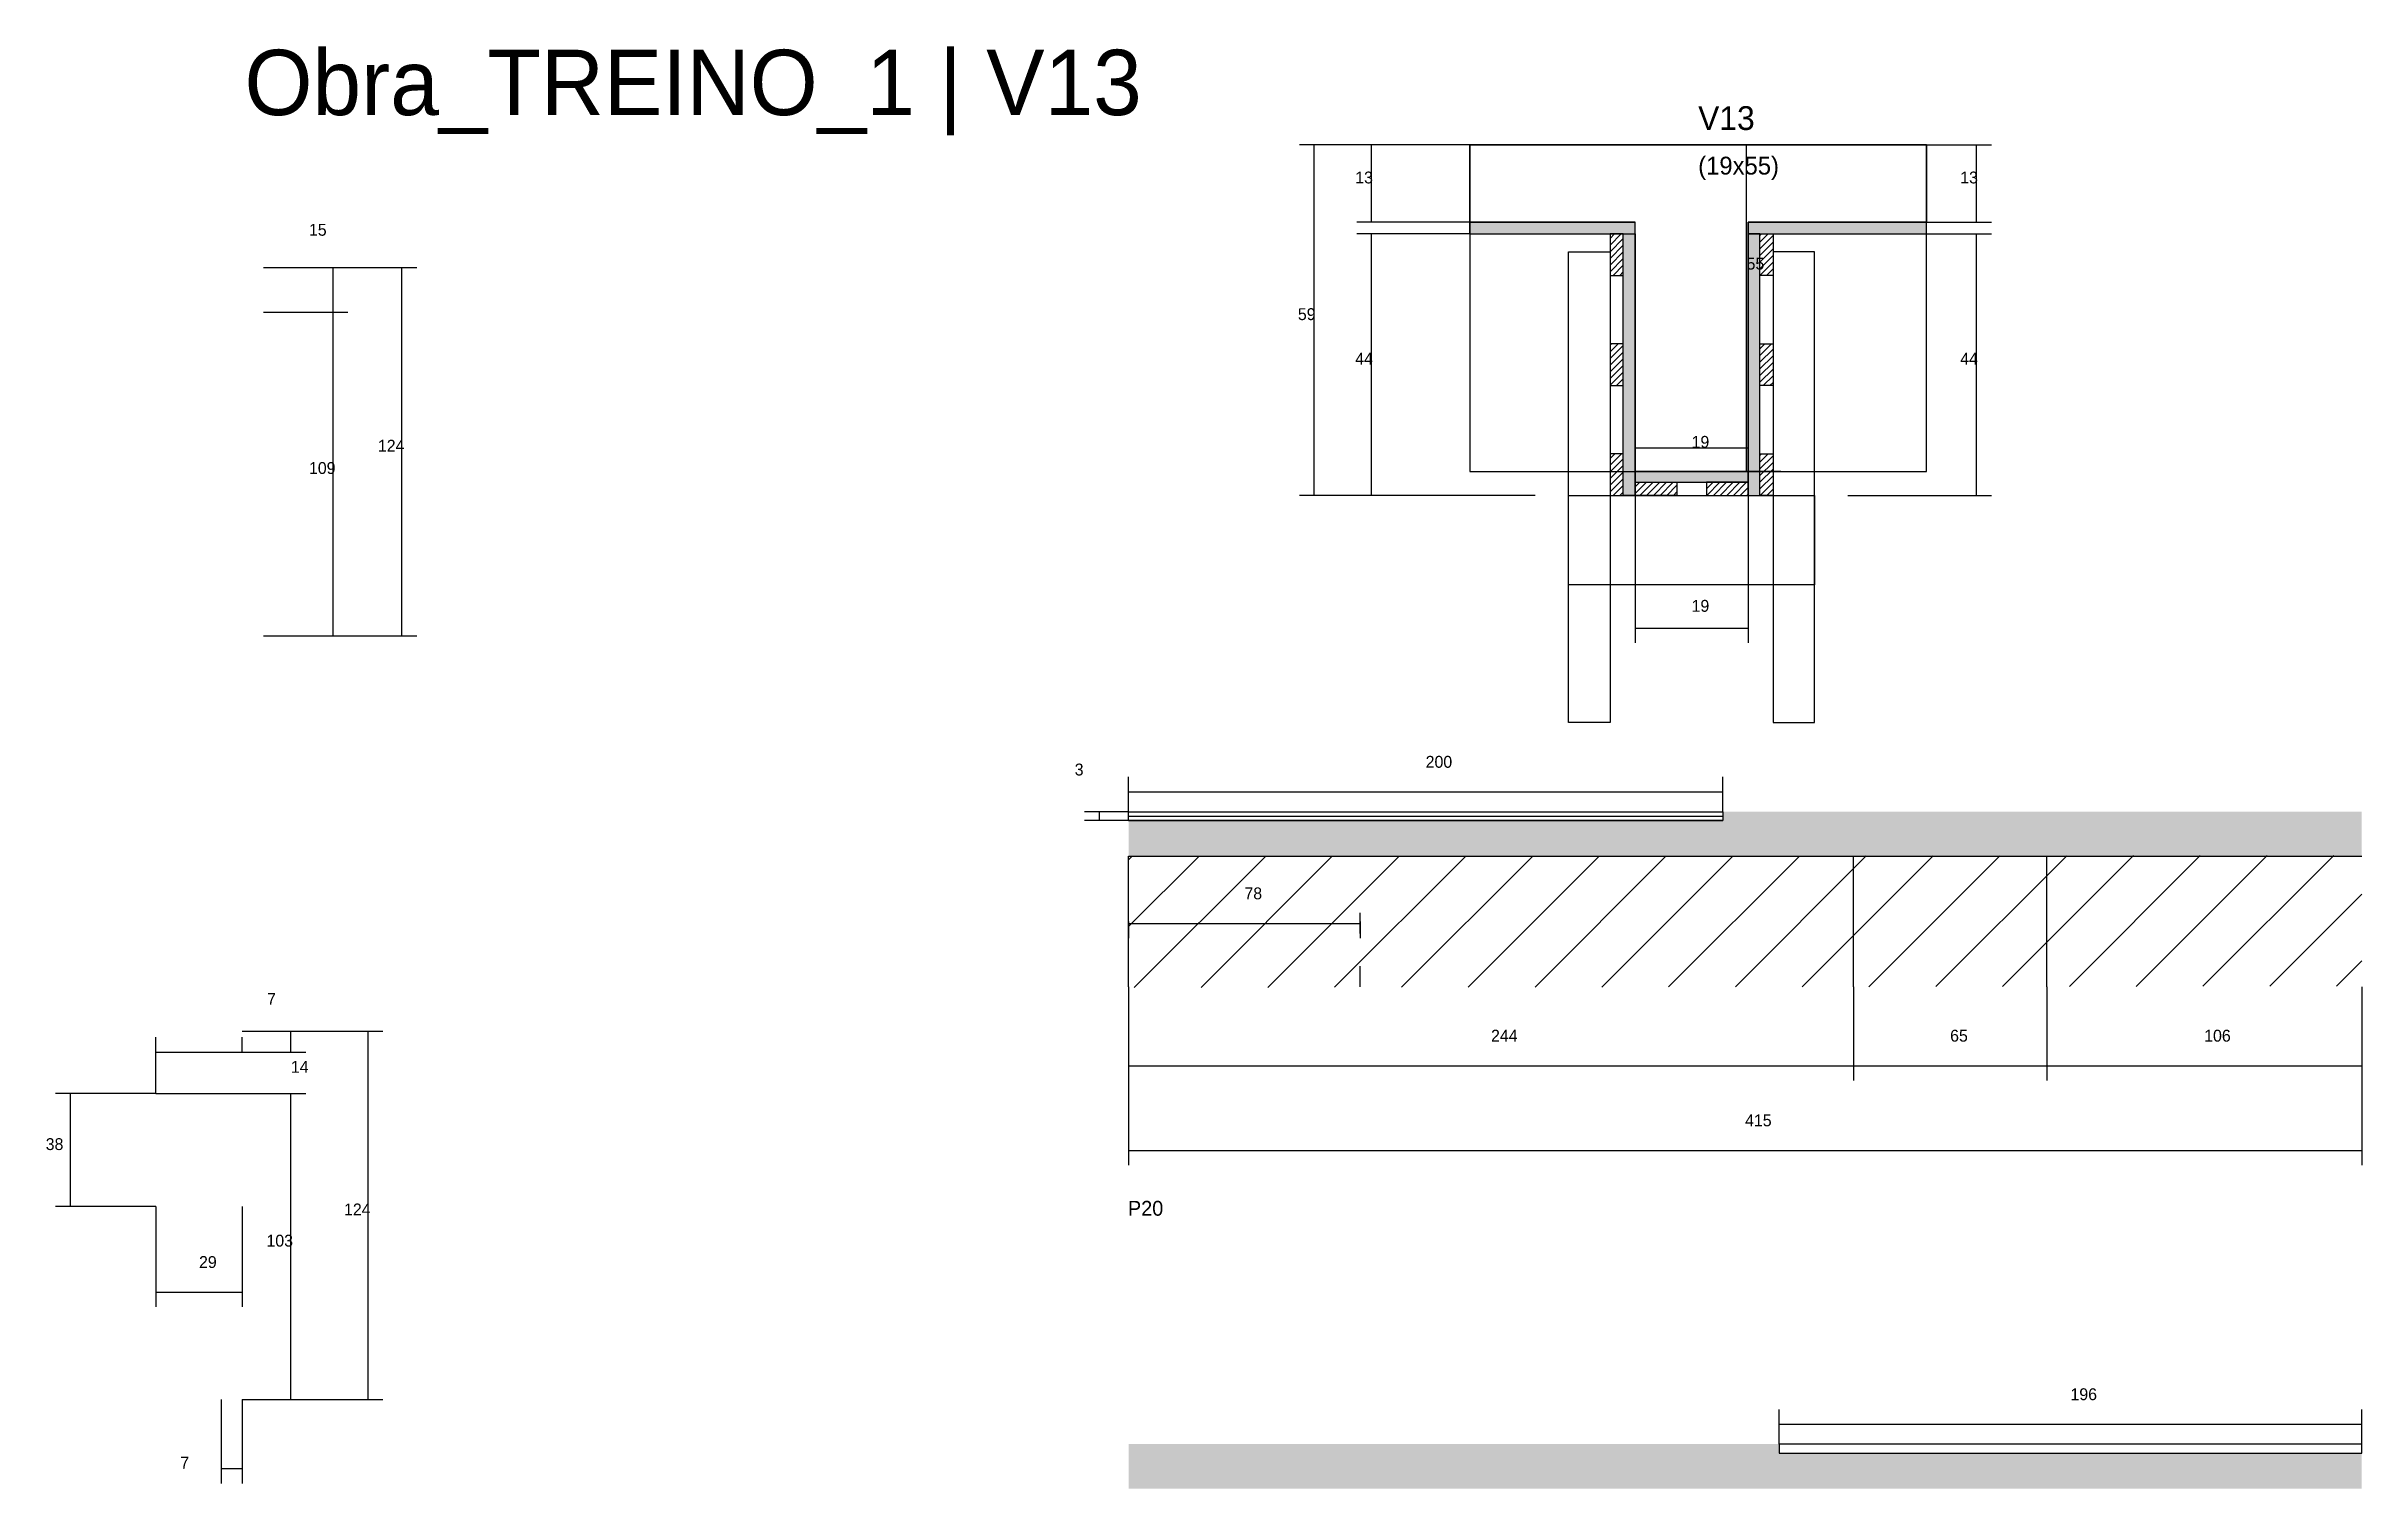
# Model space of a CAD drawing. Header units: metres. Extents: x -41 to 34800, y -36000 to 1848.
# Drawn here: x 5813 to 6592, y -522 to -37 of the extents above; entities that cross this region are included whole.
import ezdxf

# ---------------------------------------------------------------- set-up
doc = ezdxf.new("R2010")
doc.units = ezdxf.units.M
for name, color, linetype in [('CONCRETO', 251, 'Continuous'), ('COTA', 4, 'Continuous'), ('Cota Seção (2x)', 4, 'Continuous'), ('Hachura', 253, 'Continuous'), ('LABEL_ID', 3, 'Continuous'), ('Madeira', 126, 'Continuous'), ('NOMENCLATURA', 7, 'Continuous'), ('Painéis', 200, 'Continuous'), ('REAPROVEITAMENTO', 251, 'Continuous'), ('SARR_2.2x7', 40, 'Continuous'), ('SARR_3.5x7', 81, 'Continuous'), ('SARR_EDITAR', 141, 'Continuous'), ('Texto Seção', 7, 'Continuous')]:
    doc.layers.add(name, color=color, linetype=linetype)

msp = doc.modelspace()

# ---------------------------------------------------------------- texts
at = {"layer": 'COTA'}
for s, p in [('13', (6253.8, -83)), ('13', (6457.4, -83)), ('15', (5901.7, -100.6)), ('59', (6234.5, -129)), ('44', (6253.8, -144)), ('44', (6457.4, -144)), ('124', (5924.9, -173.3)), ('109', (5901.7, -180.8)), ('19', (6367, -227.2)), ('3', (6159.4, -282.3)), ('200', (6277.5, -279.7)), ('78', (6216.5, -324)), ('7', (5887.6, -359.5)), ('244', (6299.5, -371.9)), ('65', (6454, -371.9)), ('106', (6539.5, -371.9)), ('14', (5895.6, -382.4)), ('415', (6385, -400.4)), ('103', (5887.4, -440.9)), ('196', (6494.5, -492.6)), ('7', (5858.4, -515.6))]:
    msp.add_text(s, height=4, dxfattribs=at).set_placement(p)
at = {"layer": 'Cota Seção (2x)'}
for s, p in [('55', (6385.5, -112)), ('19', (6367, -172)), ('38', (5813.1, -408.4)), ('124', (5913.5, -430.4)), ('29', (5864.7, -448.1))]:
    msp.add_text(s, height=4, dxfattribs=at).set_placement(p)
at = {"layer": 'LABEL_ID'}
msp.add_text('Obra_TREINO_1 | V13', height=22, dxfattribs=at).set_placement((5880, -60))
at = {"layer": 'NOMENCLATURA'}
msp.add_text('P20', height=5, dxfattribs=at).set_placement((6177.3, -430.5))
at = {"layer": 'Texto Seção'}
for s, height, p in [('V13', 8, (6369.2, -65)), ('(19x55)', 6, (6369.2, -80))]:
    msp.add_text(s, height=height, dxfattribs=at).set_placement(p)

# ---------------------------------------------------------------- hatches: boundary and pattern name
at = {"layer": 'COTA'}
h = msp.add_hatch(dxfattribs=at)
h.set_pattern_fill('AR-CONC', scale=0.03)
h.paths.add_polyline_path([(6377.5, -297.5), (6177.5, -297.5), (6177.5, -297.5), (6177.5, -309.5), (6177.5, -309.5), (6592.5, -309.5), (6592.5, -309.5), (6592.5, -294.5), (6592.5, -294.5), (6377.5, -294.5), (6377.5, -294.5), (6377.5, -297.5)])
h = msp.add_hatch(dxfattribs=at)
h.set_pattern_fill('AR-CONC', scale=0.03)
h.paths.add_polyline_path([(6396.5, -510.4), (6592.5, -510.4), (6592.5, -510.4), (6592.5, -522.4), (6592.5, -522.4), (6177.5, -522.4), (6177.5, -522.4), (6177.5, -507.4), (6177.5, -507.4), (6396.5, -507.4), (6396.5, -507.4), (6396.5, -510.4)])
at = {"layer": 'Hachura'}
h = msp.add_hatch(color=8, dxfattribs=at)
h.dxf.hatch_style = 1
h.paths.add_polyline_path([(6348, -100), (6348, -96), (6348, -96), (6292.4, -96), (6292.4, -96), (6292.4, -100), (6292.4, -100), (6348, -100)])
h = msp.add_hatch(dxfattribs=at)
h.set_pattern_fill('ANSI31', scale=0.5)
h.paths.add_polyline_path([(6339.6, -114), (6344, -114), (6344, -114), (6344, -100), (6344, -100), (6339.6, -100), (6339.6, -100), (6339.6, -114)])
h = msp.add_hatch(color=8, dxfattribs=at)
h.dxf.hatch_style = 1
h.paths.add_polyline_path([(6344, -100), (6348, -100), (6348, -100), (6348, -188), (6348, -188), (6344, -188), (6344, -188), (6344, -100)])
h = msp.add_hatch(color=8, dxfattribs=at)
h.dxf.hatch_style = 1
h.paths.add_polyline_path([(6446, -100), (6446, -96), (6446, -96), (6386, -96), (6386, -96), (6386, -100), (6386, -100), (6446, -100)])
h = msp.add_hatch(color=8, dxfattribs=at)
h.dxf.hatch_style = 1
h.paths.add_polyline_path([(6390, -98), (6386, -98), (6386, -98), (6386, -188), (6386, -188), (6390, -188), (6390, -188), (6390, -98)])
h = msp.add_hatch(dxfattribs=at)
h.set_pattern_fill('ANSI31', scale=0.5)
h.paths.add_polyline_path([(6394.4, -114), (6390, -114), (6390, -114), (6390, -100), (6390, -100), (6394.4, -100), (6394.4, -100), (6394.4, -114)])
h = msp.add_hatch(dxfattribs=at)
h.set_pattern_fill('ANSI31', scale=0.5)
h.paths.add_polyline_path([(6339.6, -151), (6344, -151), (6344, -151), (6344, -137), (6344, -137), (6339.6, -137), (6339.6, -137), (6339.6, -151)])
h = msp.add_hatch(dxfattribs=at)
h.set_pattern_fill('ANSI31', scale=0.5)
h.paths.add_polyline_path([(6394.4, -151), (6390, -151), (6390, -151), (6390, -137), (6390, -137), (6394.4, -137), (6394.4, -137), (6394.4, -151)])
h = msp.add_hatch(dxfattribs=at)
h.set_pattern_fill('ANSI31', scale=0.5)
h.paths.add_polyline_path([(6339.6, -188), (6344, -188), (6344, -188), (6344, -174), (6344, -174), (6339.6, -174), (6339.6, -174), (6339.6, -188)])
h = msp.add_hatch(dxfattribs=at)
h.set_pattern_fill('ANSI31', scale=0.5)
h.paths.add_polyline_path([(6394.4, -188), (6390, -188), (6390, -188), (6390, -174), (6390, -174), (6394.4, -174), (6394.4, -174), (6394.4, -188)])
h = msp.add_hatch(color=8, dxfattribs=at)
h.dxf.hatch_style = 1
h.paths.add_polyline_path([(6386, -183.6), (6386, -180), (6386, -180), (6348, -180), (6348, -180), (6348, -183.6), (6348, -183.6), (6386, -183.6)])
h = msp.add_hatch(dxfattribs=at)
h.set_pattern_fill('ANSI31', scale=0.5)
h.paths.add_polyline_path([(6348, -188), (6348, -183.6), (6348, -183.6), (6362, -183.6), (6362, -183.6), (6362, -188), (6362, -188), (6348, -188)])
h = msp.add_hatch(dxfattribs=at)
h.set_pattern_fill('ANSI31', scale=0.5)
h.paths.add_polyline_path([(6386, -188), (6386, -183.6), (6386, -183.6), (6372, -183.6), (6372, -183.6), (6372, -188), (6372, -188), (6386, -188)])
at = {"layer": 'REAPROVEITAMENTO'}
h = msp.add_hatch(dxfattribs=at)
h.set_pattern_fill('ANSI31', scale=5)
h.paths.add_polyline_path([(6592.5, -353.2), (6592.5, -309.2), (6592.5, -309.2), (6177.5, -309.7), (6177.5, -309.7), (6177.5, -353.7), (6177.5, -353.7), (6592.5, -353.2)])

# ---------------------------------------------------------------- linework, layer by layer
at = {"layer": 'CONCRETO'}
for points in [[(6292.4, -96), (6292.4, -70), (6446, -70), (6446, -96), (6386, -96), (6386, -180), (6348, -180), (6348, -96)], [(6292.4, -180), (6446, -180), (6446, -70), (6292.4, -70)]]:
    msp.add_lwpolyline(points, close=True, dxfattribs=at)
at = {"layer": 'COTA'}
for p, q in [((6292.4, -70), (6235, -70)), ((6240, -188), (6240, -70)), ((6292.4, -70), (6254.3, -70)), ((6259.3, -96), (6259.3, -70)), ((6446, -70), (6467.9, -70)), ((6462.9, -96), (6462.9, -70)), ((6292.4, -96), (6254.3, -96)), ((6292.4, -100), (6254.3, -100)), ((6259.3, -188), (6259.3, -100)), ((6446, -96), (6467.9, -96)), ((6446, -100), (6467.9, -100)), ((6462.9, -188), (6462.9, -100)), ((5886.4, -111.3), (5914.8, -111.3)), ((5886.4, -111.3), (5938, -111.3)), ((5909.8, -126.3), (5909.8, -111.3)), ((5933, -235.3), (5933, -111.3)), ((5886.4, -126.3), (5914.8, -126.3)), ((5886.4, -126.3), (5914.8, -126.3)), ((5909.8, -235.3), (5909.8, -126.3)), ((6314.4, -188), (6235, -188)), ((6314.4, -188), (6254.3, -188)), ((6348, -188), (6348, -237.7)), ((6386, -188), (6386, -237.7)), ((6419.6, -188), (6467.9, -188)), ((6348, -232.7), (6386, -232.7)), ((5886.4, -235.3), (5914.8, -235.3)), ((5886.4, -235.3), (5938, -235.3)), ((6177.5, -294.5), (6177.5, -282.8)), ((6177.5, -287.8), (6377.5, -287.8)), ((6377.5, -294.5), (6377.5, -282.8)), ((6177.5, -294.5), (6162.7, -294.5)), ((6167.7, -297.5), (6167.7, -294.5)), ((6177.5, -297.5), (6162.7, -297.5)), ((6177.5, -331.5), (6177.5, -337.1)), ((6177.5, -332.1), (6255.5, -332.1)), ((6255.5, -331.5), (6255.5, -337.1)), ((6177.5, -353.5), (6177.5, -385)), ((6177.5, -353.5), (6177.5, -413.5)), ((6421.5, -353.5), (6421.5, -385)), ((6421.5, -353.5), (6421.5, -385)), ((6486.5, -353.5), (6486.5, -385)), ((6486.5, -353.5), (6486.5, -385)), ((6592.5, -353.5), (6592.5, -385)), ((6592.5, -353.5), (6592.5, -413.5)), ((5850.2, -389.4), (5850.2, -370.4)), ((5879.2, -368.4), (5900.6, -368.4)), ((5879.2, -375.4), (5879.2, -370.4)), ((5895.6, -375.4), (5895.6, -368.4)), ((5850.2, -375.4), (5879.2, -375.4)), ((5879.2, -375.4), (5900.6, -375.4)), ((6177.5, -380), (6421.5, -380)), ((6421.5, -380), (6486.5, -380)), ((6486.5, -380), (6592.5, -380)), ((5850.2, -389.4), (5900.6, -389.4)), ((5895.6, -492.4), (5895.6, -389.4)), ((6177.5, -408.5), (6592.5, -408.5)), ((5872.2, -492.4), (5872.2, -520.6)), ((5879.2, -492.4), (5900.6, -492.4)), ((5879.2, -492.4), (5879.2, -520.6)), ((6396.5, -507.4), (6396.5, -495.7)), ((6592.5, -507.4), (6592.5, -495.7)), ((6396.5, -500.7), (6592.5, -500.7)), ((5872.2, -515.6), (5879.2, -515.6))]:
    msp.add_line(p, q, dxfattribs=at)
at = {"layer": 'Cota Seção (2x)'}
for p, q in [((6397, -70), (6380.5, -70)), ((6385.5, -180), (6385.5, -70)), ((6348, -188), (6348, -167)), ((6386, -188), (6386, -167)), ((6348, -172), (6386, -172)), ((6397, -180), (6380.5, -180)), ((5879.2, -368.4), (5926.6, -368.4)), ((5921.6, -492.4), (5921.6, -368.4)), ((5850.2, -389.4), (5816.4, -389.4)), ((5821.4, -427.4), (5821.4, -389.4)), ((5850.2, -427.4), (5816.4, -427.4)), ((5850.2, -427.4), (5850.2, -461.2)), ((5879.2, -427.4), (5879.2, -461.2)), ((5850.2, -456.2), (5879.2, -456.2)), ((5879.2, -492.4), (5926.6, -492.4))]:
    msp.add_line(p, q, dxfattribs=at)
at = {"layer": 'Madeira'}
for points in [[(6339.6, -114), (6344, -114), (6344, -100), (6339.6, -100)], [(6394.4, -114), (6390, -114), (6390, -100), (6394.4, -100)], [(6339.6, -151), (6344, -151), (6344, -137), (6339.6, -137)], [(6394.4, -151), (6390, -151), (6390, -137), (6394.4, -137)], [(6339.6, -188), (6344, -188), (6344, -174), (6339.6, -174)], [(6394.4, -188), (6390, -188), (6390, -174), (6394.4, -174)], [(6348, -188), (6348, -183.6), (6362, -183.6), (6362, -188)], [(6386, -188), (6386, -183.6), (6372, -183.6), (6372, -188)]]:
    msp.add_lwpolyline(points, close=True, dxfattribs=at)
at = {"layer": 'Painéis'}
for p, q in [((6292.4, -96), (6348, -96)), ((6292.4, -100), (6292.4, -96)), ((6348, -100), (6348, -96)), ((6348, -188), (6348, -100)), ((6386, -96), (6446, -96)), ((6386, -100), (6386, -96)), ((6386, -188), (6386, -100)), ((6446, -100), (6446, -96)), ((6348, -180), (6386, -180)), ((6348, -183.6), (6348, -180)), ((6386, -183.6), (6386, -180)), ((6177.5, -294.5), (6377.5, -294.5)), ((6177.5, -297.5), (6377.5, -297.5)), ((6177.5, -309.5), (6592.5, -309.5)), ((6177.5, -353.5), (6177.5, -309.5)), ((6421.5, -353.5), (6421.5, -309.5)), ((6486.5, -353.5), (6486.5, -309.5))]:
    msp.add_line(p, q, dxfattribs=at)
for points in [[(6348, -100), (6348, -96), (6292.4, -96), (6292.4, -100)], [(6344, -100), (6348, -100), (6348, -188), (6344, -188)], [(6446, -100), (6446, -96), (6386, -96), (6386, -100)], [(6390, -100), (6386, -100), (6386, -188), (6390, -188)], [(6386, -183.6), (6386, -180), (6348, -180), (6348, -183.6)], [(6177.5, -294.5), (6377.5, -294.5), (6377.5, -297.5), (6177.5, -297.5)], [(6592.5, -507.4), (6396.5, -507.4), (6396.5, -510.4), (6592.5, -510.4)]]:
    msp.add_lwpolyline(points, close=True, dxfattribs=at)
at = {"layer": 'SARR_2.2x7'}
for p, q in [((6255.5, -335.5), (6255.5, -328.5)), ((6255.5, -353.5), (6255.5, -346.5))]:
    msp.add_line(p, q, dxfattribs=at)
at = {"layer": 'SARR_3.5x7'}
for points in [[(6325.6, -106), (6339.6, -106), (6339.6, -264.5), (6325.6, -264.5)], [(6408.4, -106), (6394.4, -106), (6394.4, -264.5), (6408.4, -264.5)], [(6325.6, -188), (6408.4, -188), (6408.4, -218.1), (6325.6, -218.1)]]:
    msp.add_lwpolyline(points, close=True, dxfattribs=at)
at = {"layer": 'SARR_EDITAR'}
msp.add_line((6177.5, -296), (6377.5, -296), dxfattribs=at)

msp.set_redraw_order([(e.dxf.handle, doc.entitydb.next_handle()) for e in msp.query("TEXT MTEXT ATTDEF DIMENSION ARC_DIMENSION")])  # texts and dimensions are drawn at this point

doc.saveas('drawing.dxf')
